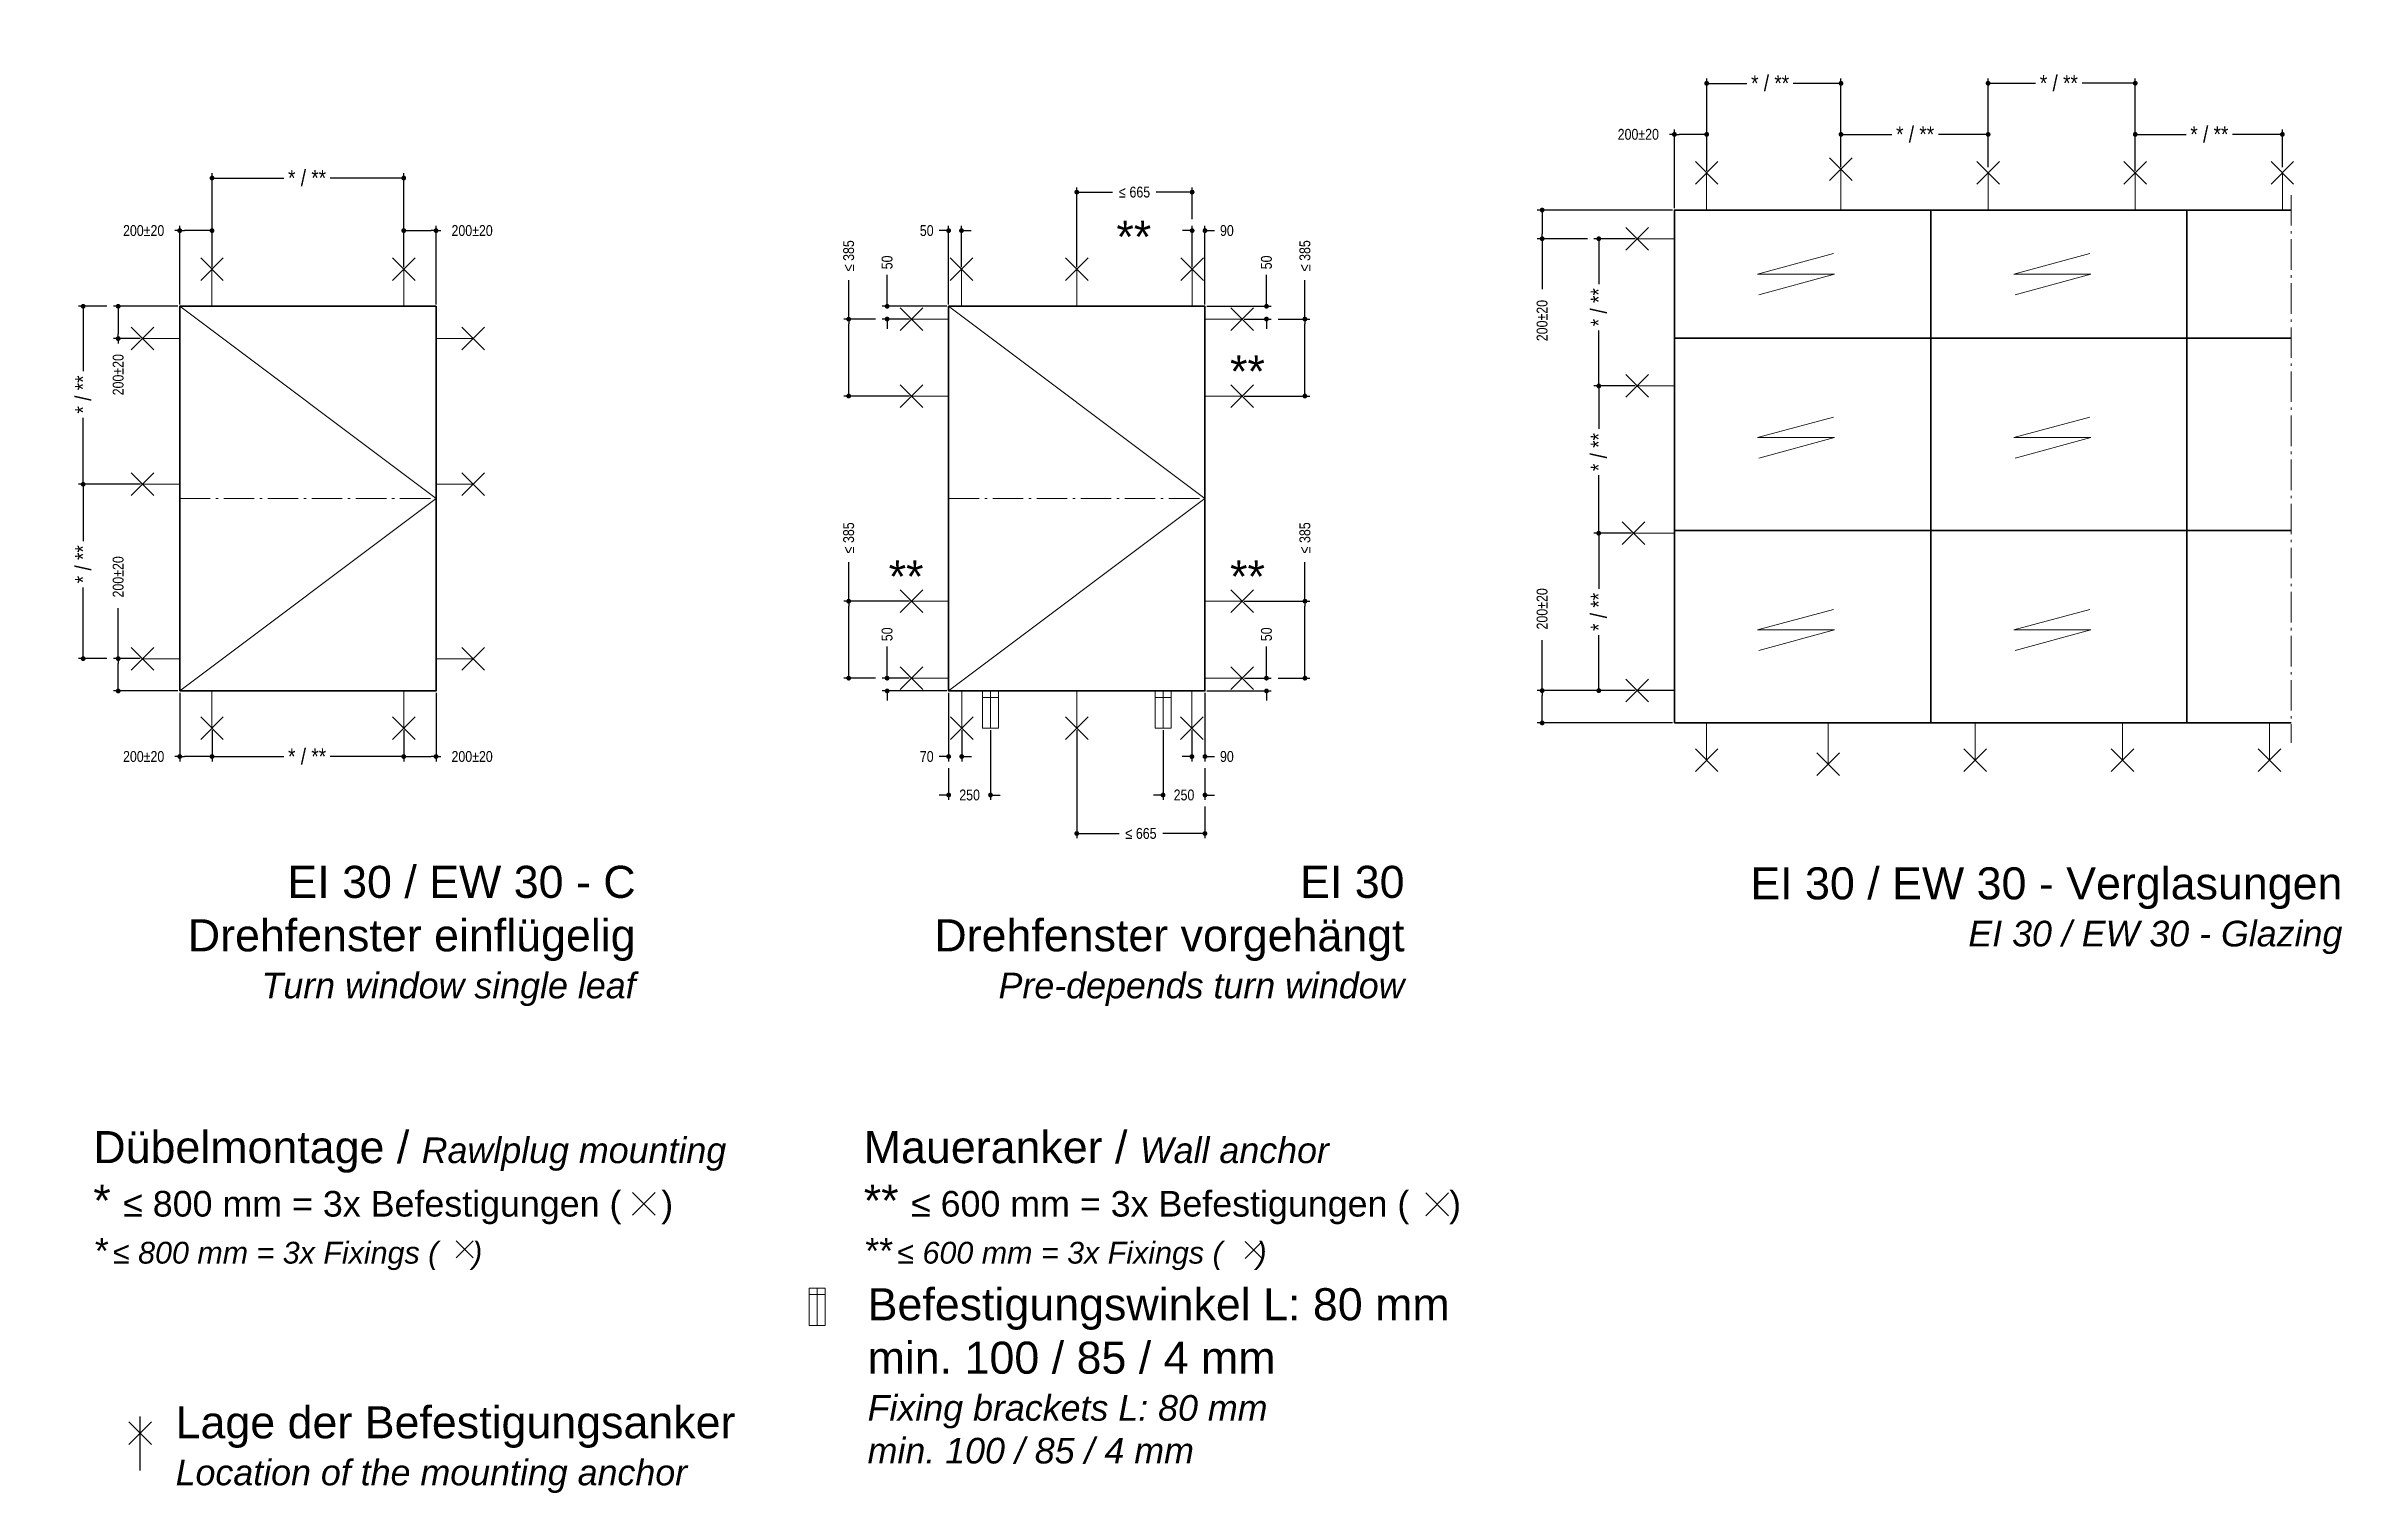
# Model space of a CAD drawing. Header units: millimetres. Extents: x -1598 to 10110, y -2803 to 662.
# Drawn here: x -1515.8 to -1157.5, y -974.9 to -749.2 of the extents above; entities that cross this region are included whole.
import ezdxf

# ---------------------------------------------------------------- set-up
doc = ezdxf.new("R2010")
doc.units = ezdxf.units.MM
doc.header["$PDMODE"] = 3
doc.header["$PDSIZE"] = -2
doc.linetypes.add('CENTER', pattern=[50.8, 31.75, -6.35, 6.35, -6.35])
doc.linetypes.add('gen7a', pattern=[6.875, 4.75, -0.875, 0.375, -0.875])
for name, color, linetype in [('01TXT', 7, 'Continuous'), ('CENT_18', 3, 'CENTER'), ('CONST25', 3, 'Continuous'), ('WBC-GER-ENG', 7, 'Continuous')]:
    doc.layers.add(name, color=color, linetype=linetype)
for name, color, linetype, lineweight in [('AM_5', 3, 'Continuous', 25), ('Cent3 light', 70, 'gen7a', 18), ('Cont1', 7, 'Continuous', 35), ('CONT2', 2, 'Continuous', 0), ('Cont3', 70, 'Continuous', 18)]:
    doc.layers.add(name, color=color, linetype=linetype, lineweight=lineweight)
doc.styles.add('BEMSTIL', font='8SIMPLEX.SHX', dxfattribs={"width": 0.85})
doc.styles.add('SWISSB', font='swissb.ttf')
doc.styles.add('SWISSL', font='swissl.ttf')
doc.dimstyles.new('Dok-1zu2-PUNKT', dxfattribs={"dimscale": 0.5, "dimtxt": 3.4, "dimasz": 1.5, "dimexe": 1.5, "dimexo": 0.6, "dimgap": 1.5, "dimtad": 0, "dimlfac": 2, "dimdsep": 46, "dimtxsty": 'BEMSTIL', "dimblk": 'PUNKT', "dimblk1": 'PUNKT', "dimblk2": 'PUNKT', "dimcen": 0, "dimclrd": 3, "dimclre": 3, "dimclrt": 3, "dimadec": 0, "dimazin": 0, "dimtfac": 0.7, "dimtofl": 0, "dimtmove": 0, "dimatfit": 3, "dimfxl": 1, "dimtolj": 1, "dimarcsym": 0})

msp = doc.modelspace()

# ---------------------------------------------------------------- texts
at = {"layer": 'AM_5', "char_height": 3.4, "width": 6.65991843, "style": 'SWISSL'}
for insert, attachment_point in [((-1343.310801, -776.484567), 3), ((-1325.576673, -797.466504), 3), ((-1384.289654, -829.466504), 1), ((-1325.576673, -829.466504), 3)]:
    msp.add_mtext('{\\H1.4706x;\\C1;**}', dxfattribs=dict(at, insert=insert, attachment_point=attachment_point))
at = {"layer": 'WBC-GER-ENG'}
for s, insert, char_height, width, attachment_point, style in [('{\\fSwis721 BT|b0|i0|c0|p34;\\C40;EI 30 / EW 30 - C^JDrehfenster einflügelig^J\\fSwis721 BT|b0|i1|c0|p34;\\H0.8x;Turn window single leaf}', (-1423.783238, -898.967725), 5, 79.77181216, 9, 'SWISSB'), ('{\\fSwis721 BT|b0|i0|c0|p34;\\C40;EI 30 \\PDrehfenster vorgehängt\\P\\fSwis721 BT|b0|i1|c0|p34;\\H0.8x;Pre-depends turn window }', (-1303.783238, -898.967725), 5, 79.77181216, 9, 'SWISSB'), ('{\\fSwis721 BT|b0|i0|c0|p34;\\C40;EI 30 / EW 30 - Verglasungen^J\\fSwis721 BT|b0|i1|c0|p34;\\H0.8x;EI 30 / EW 30 - Glazing}', (-1157.421818, -890.866043), 5, 113.06102907, 9, 'SWISSB'), ('{\\H1.4706x;\\C1;Dübelmontage / \\fSwis721 Lt BT|b0|i1|c0|p34;\\H0.79999x;Rawlplug mounting^J\\fSwis721 Lt BT|b0|i0|c0|p34;\\H1.25x;* \\H0.8x;≤ 800 mm = 3x Befestigungen (    )\\P\\fSwis721 Lt BT|b0|i1|c0|p34;\\H0.99998x;*\\fMS Shell Dlg|b0|i0|c0|p0;\\H0.60208x;\\C256; \\fSwis721 Lt BT|b0|i0|c0|p34;\\H1.4118x;\\C1;≤ \\fSwis721 Lt BT|b0|i1|c0|p34;800 mm = 3x Fixings (    )}', (-1508.41353, -918.463267), 3.4, 98.03419142, 1, 'SWISSL'), ('{\\H1.4706x;\\C1;Maueranker / \\fSwis721 Lt BT|b0|i1|c0|p34;\\H0.79999x;Wall anchor\\fSwis721 Lt BT|b0|i0|c0|p34;^J\\H1.25x;** \\H0.8x;≤ 600 mm = 3x Befestigungen (    )\\P\\fSwis721 Lt BT|b0|i1|c0|p34;\\H0.99998x;**\\fMS Shell Dlg|b0|i0|c0|p0;\\H0.60208x;\\C256; \\fSwis721 Lt BT|b0|i0|c0|p34;\\H1.4118x;\\C1;≤ \\fSwis721 Lt BT|b0|i1|c0|p34;600 mm = 3x Fixings (    )}', (-1388.175943, -918.463267), 3.4, 98.03419142, 1, 'SWISSL'), ('{\\C1;Befestigungswinkel L: 80 mm\\Pmin. 100 / 85 / 4 mm\\H1.1765x;\\P\\fSwis721 Lt BT|b0|i1|c0|p34;\\H0.67998x;Fixing brackets L: 80 mm\\Pmin. 100 / 85 / 4 mm}', (-1387.576911, -942.970444), 5, 99.11392945, 1, 'SWISSL'), ('{\\C1;Lage der Befestigungsanker\\H1.1765x;\\P\\fSwis721 Lt BT|b0|i1|c0|p34;\\H0.67998x;Location of the mounting anchor}', (-1495.571091, -961.377721), 5, 99.11392945, 1, 'SWISSL')]:
    msp.add_mtext(s, dxfattribs=dict(at, insert=insert, char_height=char_height, width=width, attachment_point=attachment_point, style=style))

# ---------------------------------------------------------------- blocks, each defined once
blk = doc.blocks.new('PUNKT')
at = {"color": 0, "linetype": 'Continuous'}
blk.add_line((-0.5, 0), (-1, 0), dxfattribs=at)
at = {"color": 0, "linetype": 'Continuous', "const_width": 0.5}
blk.add_lwpolyline([(-0.25, 0, 1), (0.25, 0, 1)], format="xyb", close=True, dxfattribs=at)
blk = doc.blocks.new('*D125')
at = {"layer": 'AM_5', "color": 3, "lineweight": -2, "transparency": 16777216}
for p, q in [((-1459.97, -783.72), (-1459.97, -777.27)), ((-1454.93, -789.52), (-1454.93, -777.27)), ((-1459.22, -778.02), (-1455.68, -778.02)), ((-1454.93, -778.02), (-1454.18, -778.02))]:
    blk.add_line(p, q, dxfattribs=at)
at = {"layer": 'Defpoints', "color": 0, "transparency": 16777216}
for p in [(-1454.93, -778.02), (-1459.97, -784.02), (-1454.93, -789.82)]:
    blk.add_point(p, dxfattribs=at)
at = {"layer": 'AM_5', "color": 3, "lineweight": -2, "transparency": 16777216, "xscale": 0.75, "yscale": 0.75, "zscale": 0.75, "rotation": 180}
blk.add_blockref('PUNKT', (-1459.97, -778.02), dxfattribs=at)
at = {"layer": 'AM_5', "color": 3, "lineweight": -2, "transparency": 16777216, "xscale": 0.75, "yscale": 0.75, "zscale": 0.75}
blk.add_blockref('PUNKT', (-1454.93, -778.02), dxfattribs=at)
at = {"layer": 'AM_5', "color": 3, "transparency": 16777216, "insert": (-1449.3, -778.02), "char_height": 1.7, "attachment_point": 5, "style": 'BEMSTIL'}
blk.add_mtext('\\A1;200±20', dxfattribs=at)
blk = doc.blocks.new('*D126')
at = {"layer": 'AM_5', "color": 3, "lineweight": -2, "transparency": 16777216}
for p, q in [((-1489.89, -783.12), (-1489.89, -769.07)), ((-1489.14, -769.82), (-1478.67, -769.82)), ((-1460.72, -769.82), (-1471.43, -769.82)), ((-1459.97, -783.72), (-1459.97, -769.07))]:
    blk.add_line(p, q, dxfattribs=at)
at = {"layer": 'Defpoints', "color": 0, "transparency": 16777216}
for p in [(-1459.97, -769.82), (-1489.89, -783.42), (-1459.97, -784.02)]:
    blk.add_point(p, dxfattribs=at)
at = {"layer": 'AM_5', "color": 3, "lineweight": -2, "transparency": 16777216, "xscale": 0.75, "yscale": 0.75, "zscale": 0.75, "rotation": 180}
blk.add_blockref('PUNKT', (-1489.89, -769.82), dxfattribs=at)
at = {"layer": 'AM_5', "color": 3, "lineweight": -2, "transparency": 16777216, "xscale": 0.75, "yscale": 0.75, "zscale": 0.75}
blk.add_blockref('PUNKT', (-1459.97, -769.82), dxfattribs=at)
at = {"layer": 'AM_5', "color": 3, "transparency": 16777216, "insert": (-1475.05, -769.82), "char_height": 2.5, "attachment_point": 5, "style": 'BEMSTIL'}
blk.add_mtext('\\A1;{\\fArial|b0|i0|c0|p34;* / **}', dxfattribs=at)
blk = doc.blocks.new('*D127')
at = {"layer": 'AM_5', "color": 3, "lineweight": -2, "transparency": 16777216}
for p, q in [((-1494.93, -789.52), (-1494.93, -777.27)), ((-1489.89, -783.72), (-1489.89, -777.27)), ((-1494.93, -778.02), (-1495.68, -778.02)), ((-1490.64, -778.02), (-1494.18, -778.02))]:
    blk.add_line(p, q, dxfattribs=at)
at = {"layer": 'Defpoints', "color": 0, "transparency": 16777216}
for p in [(-1494.93, -778.02), (-1489.89, -784.02), (-1494.93, -789.82)]:
    blk.add_point(p, dxfattribs=at)
at = {"layer": 'AM_5', "color": 3, "lineweight": -2, "transparency": 16777216, "xscale": 0.75, "yscale": 0.75, "zscale": 0.75, "rotation": 180}
blk.add_blockref('PUNKT', (-1494.93, -778.02), dxfattribs=at)
at = {"layer": 'AM_5', "color": 3, "lineweight": -2, "transparency": 16777216, "xscale": 0.75, "yscale": 0.75, "zscale": 0.75}
blk.add_blockref('PUNKT', (-1489.89, -778.02), dxfattribs=at)
at = {"layer": 'AM_5', "color": 3, "transparency": 16777216, "insert": (-1500.56, -778.02), "char_height": 1.7, "attachment_point": 5, "style": 'BEMSTIL'}
blk.add_mtext('\\A1;200±20', dxfattribs=at)
blk = doc.blocks.new('*D128')
at = {"layer": 'AM_5', "color": 3, "lineweight": -2, "transparency": 16777216}
for p, q in [((-1495.23, -789.82), (-1505.28, -789.82)), ((-1504.53, -790.57), (-1504.53, -794.11)), ((-1501.08, -794.86), (-1505.28, -794.86)), ((-1504.53, -794.86), (-1504.53, -795.61))]:
    blk.add_line(p, q, dxfattribs=at)
at = {"layer": 'Defpoints', "color": 0, "transparency": 16777216}
for p in [(-1494.93, -789.82), (-1504.53, -794.86), (-1500.78, -794.86)]:
    blk.add_point(p, dxfattribs=at)
at = {"layer": 'AM_5', "color": 3, "lineweight": -2, "transparency": 16777216, "xscale": 0.75, "yscale": 0.75, "zscale": 0.75}
for p, rotation in [((-1504.53, -789.82), 90), ((-1504.53, -794.86), 270)]:
    blk.add_blockref('PUNKT', p, dxfattribs=dict(at, rotation=rotation))
at = {"layer": 'AM_5', "color": 3, "transparency": 16777216, "insert": (-1504.53, -800.49), "char_height": 1.7, "attachment_point": 5, "rotation": 90, "style": 'BEMSTIL'}
blk.add_mtext('\\A1;200±20', dxfattribs=at)
blk = doc.blocks.new('*D129')
at = {"layer": 'AM_5', "color": 3, "lineweight": -2, "transparency": 16777216}
for p, q in [((-1261.67, -763.01), (-1262.42, -763.01)), ((-1261.67, -774.51), (-1261.67, -762.26)), ((-1257.38, -763.01), (-1260.92, -763.01)), ((-1256.63, -768.71), (-1256.63, -762.26))]:
    blk.add_line(p, q, dxfattribs=at)
at = {"layer": 'Defpoints', "color": 0, "transparency": 16777216}
for p in [(-1261.67, -763.01), (-1256.63, -769.01), (-1261.67, -774.81)]:
    blk.add_point(p, dxfattribs=at)
at = {"layer": 'AM_5', "color": 3, "lineweight": -2, "transparency": 16777216, "xscale": 0.75, "yscale": 0.75, "zscale": 0.75, "rotation": 180}
blk.add_blockref('PUNKT', (-1261.67, -763.01), dxfattribs=at)
at = {"layer": 'AM_5', "color": 3, "lineweight": -2, "transparency": 16777216, "xscale": 0.75, "yscale": 0.75, "zscale": 0.75}
blk.add_blockref('PUNKT', (-1256.63, -763.01), dxfattribs=at)
at = {"layer": 'AM_5', "color": 3, "transparency": 16777216, "insert": (-1267.3, -763.01), "char_height": 1.7, "attachment_point": 5, "style": 'BEMSTIL'}
blk.add_mtext('\\A1;200±20', dxfattribs=at)
blk = doc.blocks.new('*D130')
at = {"layer": 'AM_5', "color": 3, "lineweight": -2, "transparency": 16777216}
for p, q in [((-1261.97, -774.81), (-1283.06, -774.81)), ((-1282.31, -775.56), (-1282.31, -778.54)), ((-1275.22, -779.29), (-1283.06, -779.29)), ((-1282.31, -779.29), (-1282.31, -787.17))]:
    blk.add_line(p, q, dxfattribs=at)
at = {"layer": 'Defpoints', "color": 0, "transparency": 16777216}
for p in [(-1282.31, -774.81), (-1261.67, -774.81), (-1274.92, -779.29)]:
    blk.add_point(p, dxfattribs=at)
at = {"layer": 'AM_5', "color": 3, "lineweight": -2, "transparency": 16777216, "xscale": 0.75, "yscale": 0.75, "zscale": 0.75}
for p, rotation in [((-1282.31, -774.81), 90), ((-1282.31, -779.29), 270)]:
    blk.add_blockref('PUNKT', p, dxfattribs=dict(at, rotation=rotation))
at = {"layer": 'AM_5', "color": 3, "transparency": 16777216, "insert": (-1282.31, -792.05), "char_height": 1.7, "attachment_point": 5, "rotation": 90, "style": 'BEMSTIL'}
blk.add_mtext('\\A1;200±20', dxfattribs=at)
blk = doc.blocks.new('*D131')
at = {"layer": 'AM_5', "color": 3, "lineweight": -2, "transparency": 16777216}
for p, q in [((-1282.31, -849.77), (-1282.31, -841.89)), ((-1267.77, -849.77), (-1283.06, -849.77)), ((-1282.31, -854.06), (-1282.31, -850.52)), ((-1261.97, -854.81), (-1283.06, -854.81))]:
    blk.add_line(p, q, dxfattribs=at)
at = {"layer": 'Defpoints', "color": 0, "transparency": 16777216}
for p in [(-1267.47, -849.77), (-1282.31, -854.81), (-1261.67, -854.81)]:
    blk.add_point(p, dxfattribs=at)
at = {"layer": 'AM_5', "color": 3, "lineweight": -2, "transparency": 16777216, "xscale": 0.75, "yscale": 0.75, "zscale": 0.75}
for p, rotation in [((-1282.31, -849.77), 90), ((-1282.31, -854.81), 270)]:
    blk.add_blockref('PUNKT', p, dxfattribs=dict(at, rotation=rotation))
at = {"layer": 'AM_5', "color": 3, "transparency": 16777216, "insert": (-1282.31, -837.01), "char_height": 1.7, "attachment_point": 5, "rotation": 90, "style": 'BEMSTIL'}
blk.add_mtext('\\A1;200±20', dxfattribs=at)
blk = doc.blocks.new('MZ')
blk.add_lwpolyline([(6.456, -6.199), (3.499, -7), (6.501, -7), (3.544, -7.801)])
blk = doc.blocks.new('Z')
blk.add_blockref('MZ', (-10, 0))
blk = doc.blocks.new('001')
blk.add_blockref('Z', (9.75, 4.5))
blk = doc.blocks.new('*D111')
at = {"layer": 'AM_5', "color": 3, "lineweight": -2, "transparency": 16777216}
for p, q in [((-1504.53, -844.78), (-1504.53, -836.9)), ((-1501.08, -844.78), (-1505.28, -844.78)), ((-1504.53, -849.07), (-1504.53, -845.53)), ((-1495.23, -849.82), (-1505.28, -849.82))]:
    blk.add_line(p, q, dxfattribs=at)
at = {"layer": 'Defpoints', "color": 0, "transparency": 16777216}
for p in [(-1500.78, -844.78), (-1504.53, -849.82), (-1494.93, -849.82)]:
    blk.add_point(p, dxfattribs=at)
at = {"layer": 'AM_5', "color": 3, "lineweight": -2, "transparency": 16777216, "xscale": 0.75, "yscale": 0.75, "zscale": 0.75}
for p, rotation in [((-1504.53, -844.78), 90), ((-1504.53, -849.82), 270)]:
    blk.add_blockref('PUNKT', p, dxfattribs=dict(at, rotation=rotation))
at = {"layer": 'AM_5', "color": 3, "transparency": 16777216, "insert": (-1504.53, -832.02), "char_height": 1.7, "attachment_point": 5, "rotation": 90, "style": 'BEMSTIL'}
blk.add_mtext('\\A1;200±20', dxfattribs=at)
blk = doc.blocks.new('*D112')
at = {"layer": 'AM_5', "color": 3, "lineweight": -2, "transparency": 16777216}
for p, q in [((-1454.93, -850.12), (-1454.93, -860.8)), ((-1459.97, -855.92), (-1459.97, -860.8)), ((-1459.22, -860.05), (-1455.68, -860.05)), ((-1454.93, -860.05), (-1454.18, -860.05))]:
    blk.add_line(p, q, dxfattribs=at)
at = {"layer": 'Defpoints', "color": 0, "transparency": 16777216}
for p in [(-1454.93, -849.82), (-1459.97, -855.62), (-1454.93, -860.05)]:
    blk.add_point(p, dxfattribs=at)
at = {"layer": 'AM_5', "color": 3, "lineweight": -2, "transparency": 16777216, "xscale": 0.75, "yscale": 0.75, "zscale": 0.75, "rotation": 180}
blk.add_blockref('PUNKT', (-1459.97, -860.05), dxfattribs=at)
at = {"layer": 'AM_5', "color": 3, "lineweight": -2, "transparency": 16777216, "xscale": 0.75, "yscale": 0.75, "zscale": 0.75}
blk.add_blockref('PUNKT', (-1454.93, -860.05), dxfattribs=at)
at = {"layer": 'AM_5', "color": 3, "transparency": 16777216, "insert": (-1449.3, -860.05), "char_height": 1.7, "attachment_point": 5, "style": 'BEMSTIL'}
blk.add_mtext('\\A1;200±20', dxfattribs=at)
blk = doc.blocks.new('*D113')
at = {"layer": 'AM_5', "color": 3, "lineweight": -2, "transparency": 16777216}
for p, q in [((-1494.93, -850.12), (-1494.93, -860.8)), ((-1489.89, -855.92), (-1489.89, -860.8)), ((-1494.93, -860.05), (-1495.68, -860.05)), ((-1490.64, -860.05), (-1494.18, -860.05))]:
    blk.add_line(p, q, dxfattribs=at)
at = {"layer": 'Defpoints', "color": 0, "transparency": 16777216}
for p in [(-1494.93, -849.82), (-1489.89, -855.62), (-1494.93, -860.05)]:
    blk.add_point(p, dxfattribs=at)
at = {"layer": 'AM_5', "color": 3, "lineweight": -2, "transparency": 16777216, "xscale": 0.75, "yscale": 0.75, "zscale": 0.75, "rotation": 180}
blk.add_blockref('PUNKT', (-1494.93, -860.05), dxfattribs=at)
at = {"layer": 'AM_5', "color": 3, "lineweight": -2, "transparency": 16777216, "xscale": 0.75, "yscale": 0.75, "zscale": 0.75}
blk.add_blockref('PUNKT', (-1489.89, -860.05), dxfattribs=at)
at = {"layer": 'AM_5', "color": 3, "transparency": 16777216, "insert": (-1500.56, -860.05), "char_height": 1.7, "attachment_point": 5, "style": 'BEMSTIL'}
blk.add_mtext('\\A1;200±20', dxfattribs=at)
blk = doc.blocks.new('*D114')
at = {"layer": 'AM_5', "color": 3, "lineweight": -2, "transparency": 16777216}
for p, q in [((-1489.89, -856.52), (-1489.89, -860.8)), ((-1459.97, -856.52), (-1459.97, -860.8)), ((-1489.14, -860.05), (-1478.67, -860.05)), ((-1460.72, -860.05), (-1471.43, -860.05))]:
    blk.add_line(p, q, dxfattribs=at)
at = {"layer": 'Defpoints', "color": 0, "transparency": 16777216}
for p in [(-1489.89, -856.22), (-1459.97, -856.22), (-1459.97, -860.05)]:
    blk.add_point(p, dxfattribs=at)
at = {"layer": 'AM_5', "color": 3, "lineweight": -2, "transparency": 16777216, "xscale": 0.75, "yscale": 0.75, "zscale": 0.75, "rotation": 180}
blk.add_blockref('PUNKT', (-1489.89, -860.05), dxfattribs=at)
at = {"layer": 'AM_5', "color": 3, "lineweight": -2, "transparency": 16777216, "xscale": 0.75, "yscale": 0.75, "zscale": 0.75}
blk.add_blockref('PUNKT', (-1459.97, -860.05), dxfattribs=at)
at = {"layer": 'AM_5', "color": 3, "transparency": 16777216, "insert": (-1475.05, -860.05), "char_height": 2.5, "attachment_point": 5, "style": 'BEMSTIL'}
blk.add_mtext('\\A1;{\\fArial|b0|i0|c0|p34;* / **}', dxfattribs=at)
blk = doc.blocks.new('*D115')
at = {"layer": 'AM_5', "color": 3, "lineweight": -2, "transparency": 16777216}
for p, q in [((-1501.03, -817.58), (-1510.75, -817.58)), ((-1510, -818.33), (-1510, -826.43)), ((-1510, -844.03), (-1510, -833.67)), ((-1506.33, -844.78), (-1510.75, -844.78))]:
    blk.add_line(p, q, dxfattribs=at)
at = {"layer": 'Defpoints', "color": 0, "transparency": 16777216}
for p in [(-1510, -817.58), (-1500.73, -817.58), (-1506.03, -844.78)]:
    blk.add_point(p, dxfattribs=at)
at = {"layer": 'AM_5', "color": 3, "lineweight": -2, "transparency": 16777216, "xscale": 0.75, "yscale": 0.75, "zscale": 0.75}
for p, rotation in [((-1510, -817.58), 90), ((-1510, -844.78), 270)]:
    blk.add_blockref('PUNKT', p, dxfattribs=dict(at, rotation=rotation))
at = {"layer": 'AM_5', "color": 3, "transparency": 16777216, "insert": (-1510, -830.05), "char_height": 2.5, "attachment_point": 5, "rotation": 90, "style": 'BEMSTIL'}
blk.add_mtext('\\A1;{\\fArial|b0|i0|c0|p34;* / **}', dxfattribs=at)
blk = doc.blocks.new('*D116')
at = {"layer": 'AM_5', "color": 3, "lineweight": -2, "transparency": 16777216}
for p, q in [((-1506.33, -789.82), (-1510.75, -789.82)), ((-1510, -790.57), (-1510, -799.96)), ((-1510, -816.83), (-1510, -807.2)), ((-1501.63, -817.58), (-1510.75, -817.58))]:
    blk.add_line(p, q, dxfattribs=at)
at = {"layer": 'Defpoints', "color": 0, "transparency": 16777216}
for p in [(-1510, -789.82), (-1506.03, -789.82), (-1501.33, -817.58)]:
    blk.add_point(p, dxfattribs=at)
at = {"layer": 'AM_5', "color": 3, "lineweight": -2, "transparency": 16777216, "xscale": 0.75, "yscale": 0.75, "zscale": 0.75}
for p, rotation in [((-1510, -789.82), 90), ((-1510, -817.58), 270)]:
    blk.add_blockref('PUNKT', p, dxfattribs=dict(at, rotation=rotation))
at = {"layer": 'AM_5', "color": 3, "transparency": 16777216, "insert": (-1510, -803.58), "char_height": 2.5, "attachment_point": 5, "rotation": 90, "style": 'BEMSTIL'}
blk.add_mtext('\\A1;{\\fArial|b0|i0|c0|p34;* / **}', dxfattribs=at)
blk = doc.blocks.new('*D117')
at = {"layer": 'AM_5', "color": 3, "lineweight": -2, "transparency": 16777216}
for p, q in [((-1268.97, -825.21), (-1274.22, -825.21)), ((-1273.47, -825.96), (-1273.47, -833.87)), ((-1273.47, -849.02), (-1273.47, -841.11)), ((-1268.37, -849.77), (-1274.22, -849.77))]:
    blk.add_line(p, q, dxfattribs=at)
at = {"layer": 'Defpoints', "color": 0, "transparency": 16777216}
for p in [(-1273.47, -825.21), (-1268.67, -825.21), (-1268.07, -849.77)]:
    blk.add_point(p, dxfattribs=at)
at = {"layer": 'AM_5', "color": 3, "lineweight": -2, "transparency": 16777216, "xscale": 0.75, "yscale": 0.75, "zscale": 0.75}
for p, rotation in [((-1273.47, -825.21), 90), ((-1273.47, -849.77), 270)]:
    blk.add_blockref('PUNKT', p, dxfattribs=dict(at, rotation=rotation))
at = {"layer": 'AM_5', "color": 3, "transparency": 16777216, "insert": (-1273.47, -837.49), "char_height": 2.5, "attachment_point": 5, "rotation": 90, "style": 'BEMSTIL'}
blk.add_mtext('\\A1;{\\fArial|b0|i0|c0|p34;* / **}', dxfattribs=at)
blk = doc.blocks.new('*D118')
at = {"layer": 'AM_5', "color": 3, "lineweight": -2, "transparency": 16777216}
for p, q in [((-1267.77, -802.25), (-1274.22, -802.25)), ((-1273.47, -803), (-1273.47, -808.94)), ((-1273.47, -824.46), (-1273.47, -816.18)), ((-1268.37, -825.21), (-1274.22, -825.21))]:
    blk.add_line(p, q, dxfattribs=at)
at = {"layer": 'Defpoints', "color": 0, "transparency": 16777216}
for p in [(-1273.47, -802.25), (-1267.47, -802.25), (-1268.07, -825.21)]:
    blk.add_point(p, dxfattribs=at)
at = {"layer": 'AM_5', "color": 3, "lineweight": -2, "transparency": 16777216, "xscale": 0.75, "yscale": 0.75, "zscale": 0.75}
for p, rotation in [((-1273.47, -802.25), 90), ((-1273.47, -825.21), 270)]:
    blk.add_blockref('PUNKT', p, dxfattribs=dict(at, rotation=rotation))
at = {"layer": 'AM_5', "color": 3, "transparency": 16777216, "insert": (-1273.47, -812.56), "char_height": 2.5, "attachment_point": 5, "rotation": 90, "style": 'BEMSTIL'}
blk.add_mtext('\\A1;{\\fArial|b0|i0|c0|p34;* / **}', dxfattribs=at)
blk = doc.blocks.new('*D119')
at = {"layer": 'AM_5', "color": 3, "lineweight": -2, "transparency": 16777216}
for p, q in [((-1267.77, -779.29), (-1274.22, -779.29)), ((-1273.47, -780.04), (-1273.47, -786.35)), ((-1273.47, -801.5), (-1273.47, -793.59)), ((-1268.37, -802.25), (-1274.22, -802.25))]:
    blk.add_line(p, q, dxfattribs=at)
at = {"layer": 'Defpoints', "color": 0, "transparency": 16777216}
for p in [(-1273.47, -779.29), (-1267.47, -779.29), (-1268.07, -802.25)]:
    blk.add_point(p, dxfattribs=at)
at = {"layer": 'AM_5', "color": 3, "lineweight": -2, "transparency": 16777216, "xscale": 0.75, "yscale": 0.75, "zscale": 0.75}
for p, rotation in [((-1273.47, -779.29), 90), ((-1273.47, -802.25), 270)]:
    blk.add_blockref('PUNKT', p, dxfattribs=dict(at, rotation=rotation))
at = {"layer": 'AM_5', "color": 3, "transparency": 16777216, "insert": (-1273.47, -789.97), "char_height": 2.5, "attachment_point": 5, "rotation": 90, "style": 'BEMSTIL'}
blk.add_mtext('\\A1;{\\fArial|b0|i0|c0|p34;* / **}', dxfattribs=at)
blk = doc.blocks.new('*D120')
at = {"layer": 'AM_5', "color": 3, "lineweight": -2, "transparency": 16777216}
for p, q in [((-1256.63, -768.11), (-1256.63, -754.3)), ((-1255.88, -755.05), (-1250.35, -755.05)), ((-1236.42, -755.05), (-1243.11, -755.05)), ((-1235.67, -768.11), (-1235.67, -754.3))]:
    blk.add_line(p, q, dxfattribs=at)
at = {"layer": 'Defpoints', "color": 0, "transparency": 16777216}
for p in [(-1235.67, -755.05), (-1256.63, -768.41), (-1235.67, -768.41)]:
    blk.add_point(p, dxfattribs=at)
at = {"layer": 'AM_5', "color": 3, "lineweight": -2, "transparency": 16777216, "xscale": 0.75, "yscale": 0.75, "zscale": 0.75, "rotation": 180}
blk.add_blockref('PUNKT', (-1256.63, -755.05), dxfattribs=at)
at = {"layer": 'AM_5', "color": 3, "lineweight": -2, "transparency": 16777216, "xscale": 0.75, "yscale": 0.75, "zscale": 0.75}
blk.add_blockref('PUNKT', (-1235.67, -755.05), dxfattribs=at)
at = {"layer": 'AM_5', "color": 3, "transparency": 16777216, "insert": (-1246.73, -755.05), "char_height": 2.5, "attachment_point": 5, "style": 'BEMSTIL'}
blk.add_mtext('\\A1;{\\fArial|b0|i0|c0|p34;* / **}', dxfattribs=at)
blk = doc.blocks.new('*D121')
at = {"layer": 'AM_5', "color": 3, "lineweight": -2, "transparency": 16777216}
for p, q in [((-1212.71, -768.11), (-1212.71, -754.28)), ((-1211.96, -755.03), (-1205.29, -755.03)), ((-1190.5, -755.03), (-1198.04, -755.03)), ((-1189.75, -768.71), (-1189.75, -754.28))]:
    blk.add_line(p, q, dxfattribs=at)
at = {"layer": 'Defpoints', "color": 0, "transparency": 16777216}
for p in [(-1189.75, -755.03), (-1212.71, -768.41), (-1189.75, -769.01)]:
    blk.add_point(p, dxfattribs=at)
at = {"layer": 'AM_5', "color": 3, "lineweight": -2, "transparency": 16777216, "xscale": 0.75, "yscale": 0.75, "zscale": 0.75, "rotation": 180}
blk.add_blockref('PUNKT', (-1212.71, -755.03), dxfattribs=at)
at = {"layer": 'AM_5', "color": 3, "lineweight": -2, "transparency": 16777216, "xscale": 0.75, "yscale": 0.75, "zscale": 0.75}
blk.add_blockref('PUNKT', (-1189.75, -755.03), dxfattribs=at)
at = {"layer": 'AM_5', "color": 3, "transparency": 16777216, "insert": (-1201.67, -755.03), "char_height": 2.5, "attachment_point": 5, "style": 'BEMSTIL'}
blk.add_mtext('\\A1;{\\fArial|b0|i0|c0|p34;* / **}', dxfattribs=at)
blk = doc.blocks.new('*D122')
at = {"layer": 'AM_5', "color": 3, "lineweight": -2, "transparency": 16777216}
for p, q in [((-1235.67, -767.51), (-1235.67, -762.26)), ((-1234.92, -763.01), (-1227.72, -763.01)), ((-1213.46, -763.01), (-1220.47, -763.01)), ((-1212.71, -767.51), (-1212.71, -762.26))]:
    blk.add_line(p, q, dxfattribs=at)
at = {"layer": 'Defpoints', "color": 0, "transparency": 16777216}
for p in [(-1212.71, -763.01), (-1235.67, -767.81), (-1212.71, -767.81)]:
    blk.add_point(p, dxfattribs=at)
at = {"layer": 'AM_5', "color": 3, "lineweight": -2, "transparency": 16777216, "xscale": 0.75, "yscale": 0.75, "zscale": 0.75, "rotation": 180}
blk.add_blockref('PUNKT', (-1235.67, -763.01), dxfattribs=at)
at = {"layer": 'AM_5', "color": 3, "lineweight": -2, "transparency": 16777216, "xscale": 0.75, "yscale": 0.75, "zscale": 0.75}
blk.add_blockref('PUNKT', (-1212.71, -763.01), dxfattribs=at)
at = {"layer": 'AM_5', "color": 3, "transparency": 16777216, "insert": (-1224.1, -763.01), "char_height": 2.5, "attachment_point": 5, "style": 'BEMSTIL'}
blk.add_mtext('\\A1;{\\fArial|b0|i0|c0|p34;* / **}', dxfattribs=at)
blk = doc.blocks.new('*D123')
at = {"layer": 'AM_5', "color": 3, "lineweight": -2, "transparency": 16777216}
for p, q in [((-1189.75, -768.11), (-1189.75, -762.26)), ((-1189, -763.01), (-1181.8, -763.01)), ((-1167.54, -763.01), (-1174.55, -763.01)), ((-1166.79, -768.11), (-1166.79, -762.26))]:
    blk.add_line(p, q, dxfattribs=at)
at = {"layer": 'Defpoints', "color": 0, "transparency": 16777216}
for p in [(-1166.79, -763.01), (-1189.75, -768.41), (-1166.79, -768.41)]:
    blk.add_point(p, dxfattribs=at)
at = {"layer": 'AM_5', "color": 3, "lineweight": -2, "transparency": 16777216, "xscale": 0.75, "yscale": 0.75, "zscale": 0.75, "rotation": 180}
blk.add_blockref('PUNKT', (-1189.75, -763.01), dxfattribs=at)
at = {"layer": 'AM_5', "color": 3, "lineweight": -2, "transparency": 16777216, "xscale": 0.75, "yscale": 0.75, "zscale": 0.75}
blk.add_blockref('PUNKT', (-1166.79, -763.01), dxfattribs=at)
at = {"layer": 'AM_5', "color": 3, "transparency": 16777216, "insert": (-1178.18, -763.01), "char_height": 2.5, "attachment_point": 5, "style": 'BEMSTIL'}
blk.add_mtext('\\A1;{\\fArial|b0|i0|c0|p34;* / **}', dxfattribs=at)
blk = doc.blocks.new('*D124')
at = {"layer": 'AM_5', "color": 3, "lineweight": -2, "transparency": 16777216}
for p, q in [((-1336.93, -783.72), (-1336.93, -777.27)), ((-1334.93, -789.52), (-1334.93, -777.27)), ((-1337.68, -778.02), (-1338.43, -778.02)), ((-1334.18, -778.02), (-1333.43, -778.02))]:
    blk.add_line(p, q, dxfattribs=at)
at = {"layer": 'Defpoints', "color": 0, "transparency": 16777216}
for p in [(-1334.93, -778.02), (-1336.93, -784.02), (-1334.93, -789.82)]:
    blk.add_point(p, dxfattribs=at)
at = {"layer": 'AM_5', "color": 3, "lineweight": -2, "transparency": 16777216, "xscale": 0.75, "yscale": 0.75, "zscale": 0.75}
blk.add_blockref('PUNKT', (-1336.93, -778.02), dxfattribs=at)
at = {"layer": 'AM_5', "color": 3, "lineweight": -2, "transparency": 16777216, "xscale": 0.75, "yscale": 0.75, "zscale": 0.75, "rotation": 180}
blk.add_blockref('PUNKT', (-1334.93, -778.02), dxfattribs=at)
at = {"layer": 'AM_5', "color": 3, "transparency": 16777216, "insert": (-1331.51, -778.02), "char_height": 1.7, "attachment_point": 5, "style": 'BEMSTIL'}
blk.add_mtext('\\A1;90', dxfattribs=at)
blk = doc.blocks.new('*D96')
at = {"layer": 'AM_5', "color": 3, "lineweight": -2, "transparency": 16777216}
for p, q in [((-1374.93, -789.52), (-1374.93, -777.27)), ((-1372.93, -783.72), (-1372.93, -777.27)), ((-1375.68, -778.02), (-1376.43, -778.02)), ((-1372.18, -778.02), (-1371.43, -778.02))]:
    blk.add_line(p, q, dxfattribs=at)
at = {"layer": 'Defpoints', "color": 0, "transparency": 16777216}
for p in [(-1374.93, -778.02), (-1372.93, -784.02), (-1374.93, -789.82)]:
    blk.add_point(p, dxfattribs=at)
at = {"layer": 'AM_5', "color": 3, "lineweight": -2, "transparency": 16777216, "xscale": 0.75, "yscale": 0.75, "zscale": 0.75}
blk.add_blockref('PUNKT', (-1374.93, -778.02), dxfattribs=at)
at = {"layer": 'AM_5', "color": 3, "lineweight": -2, "transparency": 16777216, "xscale": 0.75, "yscale": 0.75, "zscale": 0.75, "rotation": 180}
blk.add_blockref('PUNKT', (-1372.93, -778.02), dxfattribs=at)
at = {"layer": 'AM_5', "color": 3, "transparency": 16777216, "insert": (-1378.35, -778.02), "char_height": 1.7, "attachment_point": 5, "style": 'BEMSTIL'}
blk.add_mtext('\\A1;50', dxfattribs=at)
blk = doc.blocks.new('*D97')
at = {"layer": 'AM_5', "color": 3, "lineweight": -2, "transparency": 16777216}
for p, q in [((-1384.53, -789.07), (-1384.53, -784.9)), ((-1375.23, -789.82), (-1385.28, -789.82)), ((-1381.03, -791.82), (-1385.28, -791.82)), ((-1384.53, -792.57), (-1384.53, -793.32))]:
    blk.add_line(p, q, dxfattribs=at)
at = {"layer": 'Defpoints', "color": 0, "transparency": 16777216}
for p in [(-1384.53, -791.82), (-1380.73, -791.82), (-1374.93, -789.82)]:
    blk.add_point(p, dxfattribs=at)
at = {"layer": 'AM_5', "color": 3, "lineweight": -2, "transparency": 16777216, "xscale": 0.75, "yscale": 0.75, "zscale": 0.75}
for p, rotation in [((-1384.53, -789.82), 270), ((-1384.53, -791.82), 90)]:
    blk.add_blockref('PUNKT', p, dxfattribs=dict(at, rotation=rotation))
at = {"layer": 'AM_5', "color": 3, "transparency": 16777216, "insert": (-1384.53, -782.98), "char_height": 1.7, "attachment_point": 5, "rotation": 90, "style": 'BEMSTIL'}
blk.add_mtext('\\A1;50', dxfattribs=at)
blk = doc.blocks.new('*D98')
at = {"layer": 'AM_5', "color": 3, "lineweight": -2, "transparency": 16777216}
for p, q in [((-1384.53, -847.07), (-1384.53, -842.9)), ((-1381.08, -847.82), (-1385.28, -847.82)), ((-1375.23, -849.82), (-1385.28, -849.82)), ((-1384.53, -850.57), (-1384.53, -851.32))]:
    blk.add_line(p, q, dxfattribs=at)
at = {"layer": 'Defpoints', "color": 0, "transparency": 16777216}
for p in [(-1380.78, -847.82), (-1384.53, -849.82), (-1374.93, -849.82)]:
    blk.add_point(p, dxfattribs=at)
at = {"layer": 'AM_5', "color": 3, "lineweight": -2, "transparency": 16777216, "xscale": 0.75, "yscale": 0.75, "zscale": 0.75}
for p, rotation in [((-1384.53, -847.82), 270), ((-1384.53, -849.82), 90)]:
    blk.add_blockref('PUNKT', p, dxfattribs=dict(at, rotation=rotation))
at = {"layer": 'AM_5', "color": 3, "transparency": 16777216, "insert": (-1384.53, -840.98), "char_height": 1.7, "attachment_point": 5, "rotation": 90, "style": 'BEMSTIL'}
blk.add_mtext('\\A1;50', dxfattribs=at)
blk = doc.blocks.new('*D99')
at = {"layer": 'AM_5', "color": 3, "lineweight": -2, "transparency": 16777216}
for p, q in [((-1334.93, -850.12), (-1334.93, -860.8)), ((-1336.97, -855.92), (-1336.97, -860.8)), ((-1337.72, -860.05), (-1338.47, -860.05)), ((-1334.18, -860.05), (-1333.43, -860.05))]:
    blk.add_line(p, q, dxfattribs=at)
at = {"layer": 'Defpoints', "color": 0, "transparency": 16777216}
for p in [(-1334.93, -849.82), (-1336.97, -855.62), (-1334.93, -860.05)]:
    blk.add_point(p, dxfattribs=at)
at = {"layer": 'AM_5', "color": 3, "lineweight": -2, "transparency": 16777216, "xscale": 0.75, "yscale": 0.75, "zscale": 0.75}
blk.add_blockref('PUNKT', (-1336.97, -860.05), dxfattribs=at)
at = {"layer": 'AM_5', "color": 3, "lineweight": -2, "transparency": 16777216, "xscale": 0.75, "yscale": 0.75, "zscale": 0.75, "rotation": 180}
blk.add_blockref('PUNKT', (-1334.93, -860.05), dxfattribs=at)
at = {"layer": 'AM_5', "color": 3, "transparency": 16777216, "insert": (-1331.51, -860.05), "char_height": 1.7, "attachment_point": 5, "style": 'BEMSTIL'}
blk.add_mtext('\\A1;90', dxfattribs=at)
blk = doc.blocks.new('*D100')
at = {"layer": 'AM_5', "color": 3, "lineweight": -2, "transparency": 16777216}
for p, q in [((-1374.93, -850.12), (-1374.93, -860.8)), ((-1372.89, -855.92), (-1372.89, -860.8)), ((-1375.68, -860.05), (-1376.43, -860.05)), ((-1372.14, -860.05), (-1371.39, -860.05))]:
    blk.add_line(p, q, dxfattribs=at)
at = {"layer": 'Defpoints', "color": 0, "transparency": 16777216}
for p in [(-1374.93, -849.82), (-1372.89, -855.62), (-1374.93, -860.05)]:
    blk.add_point(p, dxfattribs=at)
at = {"layer": 'AM_5', "color": 3, "lineweight": -2, "transparency": 16777216, "xscale": 0.75, "yscale": 0.75, "zscale": 0.75}
blk.add_blockref('PUNKT', (-1374.93, -860.05), dxfattribs=at)
at = {"layer": 'AM_5', "color": 3, "lineweight": -2, "transparency": 16777216, "xscale": 0.75, "yscale": 0.75, "zscale": 0.75, "rotation": 180}
blk.add_blockref('PUNKT', (-1372.89, -860.05), dxfattribs=at)
at = {"layer": 'AM_5', "color": 3, "transparency": 16777216, "insert": (-1378.35, -860.05), "char_height": 1.7, "attachment_point": 5, "style": 'BEMSTIL'}
blk.add_mtext('\\A1;70', dxfattribs=at)
blk = doc.blocks.new('*D101')
at = {"layer": 'AM_5', "color": 3, "lineweight": -2, "transparency": 16777216}
for p, q in [((-1341.47, -855.92), (-1341.47, -866.8)), ((-1334.93, -861.85), (-1334.93, -866.8)), ((-1342.22, -866.05), (-1342.97, -866.05)), ((-1334.18, -866.05), (-1333.43, -866.05))]:
    blk.add_line(p, q, dxfattribs=at)
at = {"layer": 'Defpoints', "color": 0, "transparency": 16777216}
for p in [(-1341.47, -855.62), (-1334.93, -861.55), (-1334.93, -866.05)]:
    blk.add_point(p, dxfattribs=at)
at = {"layer": 'AM_5', "color": 3, "lineweight": -2, "transparency": 16777216, "xscale": 0.75, "yscale": 0.75, "zscale": 0.75}
blk.add_blockref('PUNKT', (-1341.47, -866.05), dxfattribs=at)
at = {"layer": 'AM_5', "color": 3, "lineweight": -2, "transparency": 16777216, "xscale": 0.75, "yscale": 0.75, "zscale": 0.75, "rotation": 180}
blk.add_blockref('PUNKT', (-1334.93, -866.05), dxfattribs=at)
at = {"layer": 'AM_5', "color": 3, "transparency": 16777216, "insert": (-1338.2, -866.05), "char_height": 1.7, "attachment_point": 5, "style": 'BEMSTIL'}
blk.add_mtext('\\A1;250', dxfattribs=at)
blk = doc.blocks.new('*D102')
at = {"layer": 'AM_5', "color": 3, "lineweight": -2, "transparency": 16777216}
for p, q in [((-1368.39, -855.92), (-1368.39, -866.8)), ((-1374.93, -861.85), (-1374.93, -866.8)), ((-1375.68, -866.05), (-1376.43, -866.05)), ((-1367.64, -866.05), (-1366.89, -866.05))]:
    blk.add_line(p, q, dxfattribs=at)
at = {"layer": 'Defpoints', "color": 0, "transparency": 16777216}
for p in [(-1368.39, -855.62), (-1374.93, -861.55), (-1374.93, -866.05)]:
    blk.add_point(p, dxfattribs=at)
at = {"layer": 'AM_5', "color": 3, "lineweight": -2, "transparency": 16777216, "xscale": 0.75, "yscale": 0.75, "zscale": 0.75}
blk.add_blockref('PUNKT', (-1374.93, -866.05), dxfattribs=at)
at = {"layer": 'AM_5', "color": 3, "lineweight": -2, "transparency": 16777216, "xscale": 0.75, "yscale": 0.75, "zscale": 0.75, "rotation": 180}
blk.add_blockref('PUNKT', (-1368.39, -866.05), dxfattribs=at)
at = {"layer": 'AM_5', "color": 3, "transparency": 16777216, "insert": (-1371.66, -866.05), "char_height": 1.7, "attachment_point": 5, "style": 'BEMSTIL'}
blk.add_mtext('\\A1;250', dxfattribs=at)
blk = doc.blocks.new('*D103')
at = {"layer": 'AM_5', "color": 3, "lineweight": -2, "transparency": 16777216}
for p, q in [((-1354.93, -855.92), (-1354.93, -872.8)), ((-1334.93, -867.85), (-1334.93, -872.8)), ((-1354.18, -872.05), (-1348.34, -872.05)), ((-1335.68, -872.05), (-1341.53, -872.05))]:
    blk.add_line(p, q, dxfattribs=at)
at = {"layer": 'Defpoints', "color": 0, "transparency": 16777216}
for p in [(-1354.93, -855.62), (-1334.93, -867.55), (-1334.93, -872.05)]:
    blk.add_point(p, dxfattribs=at)
at = {"layer": 'AM_5', "color": 3, "lineweight": -2, "transparency": 16777216, "xscale": 0.75, "yscale": 0.75, "zscale": 0.75, "rotation": 180}
blk.add_blockref('PUNKT', (-1354.93, -872.05), dxfattribs=at)
at = {"layer": 'AM_5', "color": 3, "lineweight": -2, "transparency": 16777216, "xscale": 0.75, "yscale": 0.75, "zscale": 0.75}
blk.add_blockref('PUNKT', (-1334.93, -872.05), dxfattribs=at)
at = {"layer": 'AM_5', "color": 3, "transparency": 16777216, "insert": (-1344.93, -872.05), "char_height": 1.7, "attachment_point": 5, "style": 'BEMSTIL'}
blk.add_mtext('\\A1;{\\fArial|b0|i0|c0|p34;≤ }665', dxfattribs=at)
blk = doc.blocks.new('*D104')
at = {"layer": 'AM_5', "color": 3, "lineweight": -2, "transparency": 16777216}
for p, q in [((-1354.93, -783.72), (-1354.93, -771.27)), ((-1354.18, -772.02), (-1349.34, -772.02)), ((-1337.68, -772.02), (-1342.53, -772.02)), ((-1336.93, -776.22), (-1336.93, -771.27))]:
    blk.add_line(p, q, dxfattribs=at)
at = {"layer": 'Defpoints', "color": 0, "transparency": 16777216}
for p in [(-1336.93, -772.02), (-1336.93, -776.52), (-1354.93, -784.02)]:
    blk.add_point(p, dxfattribs=at)
at = {"layer": 'AM_5', "color": 3, "lineweight": -2, "transparency": 16777216, "xscale": 0.75, "yscale": 0.75, "zscale": 0.75, "rotation": 180}
blk.add_blockref('PUNKT', (-1354.93, -772.02), dxfattribs=at)
at = {"layer": 'AM_5', "color": 3, "lineweight": -2, "transparency": 16777216, "xscale": 0.75, "yscale": 0.75, "zscale": 0.75}
blk.add_blockref('PUNKT', (-1336.93, -772.02), dxfattribs=at)
at = {"layer": 'AM_5', "color": 3, "transparency": 16777216, "insert": (-1345.93, -772.02), "char_height": 1.7, "attachment_point": 5, "style": 'BEMSTIL'}
blk.add_mtext('\\A1;{\\fArial|b0|i0|c0|p34;≤ }665', dxfattribs=at)
blk = doc.blocks.new('*D105')
at = {"layer": 'AM_5', "color": 3, "lineweight": -2, "transparency": 16777216}
for p, q in [((-1325.33, -789.07), (-1325.33, -784.9)), ((-1334.63, -789.82), (-1324.58, -789.82)), ((-1328.83, -791.82), (-1324.58, -791.82)), ((-1325.33, -792.57), (-1325.33, -793.32))]:
    blk.add_line(p, q, dxfattribs=at)
at = {"layer": 'Defpoints', "color": 0, "transparency": 16777216}
for p in [(-1334.93, -789.82), (-1329.13, -791.82), (-1325.33, -791.82)]:
    blk.add_point(p, dxfattribs=at)
at = {"layer": 'AM_5', "color": 3, "lineweight": -2, "transparency": 16777216, "xscale": 0.75, "yscale": 0.75, "zscale": 0.75}
for p, rotation in [((-1325.33, -789.82), 270), ((-1325.33, -791.82), 90)]:
    blk.add_blockref('PUNKT', p, dxfattribs=dict(at, rotation=rotation))
at = {"layer": 'AM_5', "color": 3, "transparency": 16777216, "insert": (-1325.33, -782.98), "char_height": 1.7, "attachment_point": 5, "rotation": 90, "style": 'BEMSTIL'}
blk.add_mtext('\\A1;50', dxfattribs=at)
blk = doc.blocks.new('*D106')
at = {"layer": 'AM_5', "color": 3, "lineweight": -2, "transparency": 16777216}
for p, q in [((-1325.33, -847.07), (-1325.33, -842.9)), ((-1328.78, -847.82), (-1324.58, -847.82)), ((-1334.63, -849.82), (-1324.58, -849.82)), ((-1325.33, -850.57), (-1325.33, -851.32))]:
    blk.add_line(p, q, dxfattribs=at)
at = {"layer": 'Defpoints', "color": 0, "transparency": 16777216}
for p in [(-1329.08, -847.82), (-1334.93, -849.82), (-1325.33, -849.82)]:
    blk.add_point(p, dxfattribs=at)
at = {"layer": 'AM_5', "color": 3, "lineweight": -2, "transparency": 16777216, "xscale": 0.75, "yscale": 0.75, "zscale": 0.75}
for p, rotation in [((-1325.33, -847.82), 270), ((-1325.33, -849.82), 90)]:
    blk.add_blockref('PUNKT', p, dxfattribs=dict(at, rotation=rotation))
at = {"layer": 'AM_5', "color": 3, "transparency": 16777216, "insert": (-1325.33, -840.98), "char_height": 1.7, "attachment_point": 5, "rotation": 90, "style": 'BEMSTIL'}
blk.add_mtext('\\A1;50', dxfattribs=at)
blk = doc.blocks.new('*D107')
at = {"layer": 'AM_5', "color": 3, "lineweight": -2, "transparency": 16777216}
for p, q in [((-1390.53, -791.82), (-1390.53, -785.73)), ((-1386.33, -791.82), (-1391.28, -791.82)), ((-1390.53, -803.07), (-1390.53, -792.57)), ((-1381.03, -803.82), (-1391.28, -803.82))]:
    blk.add_line(p, q, dxfattribs=at)
at = {"layer": 'Defpoints', "color": 0, "transparency": 16777216}
for p in [(-1386.03, -791.82), (-1390.53, -803.82), (-1380.73, -803.82)]:
    blk.add_point(p, dxfattribs=at)
at = {"layer": 'AM_5', "color": 3, "lineweight": -2, "transparency": 16777216, "xscale": 0.75, "yscale": 0.75, "zscale": 0.75}
for p, rotation in [((-1390.53, -791.82), 90), ((-1390.53, -803.82), 270)]:
    blk.add_blockref('PUNKT', p, dxfattribs=dict(at, rotation=rotation))
at = {"layer": 'AM_5', "color": 3, "transparency": 16777216, "insert": (-1390.53, -781.95), "char_height": 1.7, "attachment_point": 5, "rotation": 90, "style": 'BEMSTIL'}
blk.add_mtext('\\A1;{\\fArial|b0|i0|c0|p34;≤} 385', dxfattribs=at)
blk = doc.blocks.new('*D108')
at = {"layer": 'AM_5', "color": 3, "lineweight": -2, "transparency": 16777216}
for p, q in [((-1390.53, -835.82), (-1390.53, -829.73)), ((-1381.03, -835.82), (-1391.28, -835.82)), ((-1390.53, -847.07), (-1390.53, -836.57)), ((-1386.33, -847.82), (-1391.28, -847.82))]:
    blk.add_line(p, q, dxfattribs=at)
at = {"layer": 'Defpoints', "color": 0, "transparency": 16777216}
for p in [(-1380.73, -835.82), (-1390.53, -847.82), (-1386.03, -847.82)]:
    blk.add_point(p, dxfattribs=at)
at = {"layer": 'AM_5', "color": 3, "lineweight": -2, "transparency": 16777216, "xscale": 0.75, "yscale": 0.75, "zscale": 0.75}
for p, rotation in [((-1390.53, -835.82), 90), ((-1390.53, -847.82), 270)]:
    blk.add_blockref('PUNKT', p, dxfattribs=dict(at, rotation=rotation))
at = {"layer": 'AM_5', "color": 3, "transparency": 16777216, "insert": (-1390.53, -825.95), "char_height": 1.7, "attachment_point": 5, "rotation": 90, "style": 'BEMSTIL'}
blk.add_mtext('\\A1;{\\fArial|b0|i0|c0|p34;≤} 385', dxfattribs=at)
blk = doc.blocks.new('*D109')
at = {"layer": 'AM_5', "color": 3, "lineweight": -2, "transparency": 16777216}
for p, q in [((-1319.33, -791.82), (-1319.33, -785.73)), ((-1323.53, -791.82), (-1318.58, -791.82)), ((-1319.33, -803.07), (-1319.33, -792.57)), ((-1328.83, -803.82), (-1318.58, -803.82))]:
    blk.add_line(p, q, dxfattribs=at)
at = {"layer": 'Defpoints', "color": 0, "transparency": 16777216}
for p in [(-1323.83, -791.82), (-1329.13, -803.82), (-1319.33, -803.82)]:
    blk.add_point(p, dxfattribs=at)
at = {"layer": 'AM_5', "color": 3, "lineweight": -2, "transparency": 16777216, "xscale": 0.75, "yscale": 0.75, "zscale": 0.75}
for p, rotation in [((-1319.33, -791.82), 90), ((-1319.33, -803.82), 270)]:
    blk.add_blockref('PUNKT', p, dxfattribs=dict(at, rotation=rotation))
at = {"layer": 'AM_5', "color": 3, "transparency": 16777216, "insert": (-1319.33, -781.95), "char_height": 1.7, "attachment_point": 5, "rotation": 90, "style": 'BEMSTIL'}
blk.add_mtext('\\A1;{\\fArial|b0|i0|c0|p34;≤} 385', dxfattribs=at)
blk = doc.blocks.new('*D110')
at = {"layer": 'AM_5', "color": 3, "lineweight": -2, "transparency": 16777216}
for p, q in [((-1319.33, -835.82), (-1319.33, -829.73)), ((-1328.83, -835.82), (-1318.58, -835.82)), ((-1319.33, -847.07), (-1319.33, -836.57)), ((-1323.53, -847.82), (-1318.58, -847.82))]:
    blk.add_line(p, q, dxfattribs=at)
at = {"layer": 'Defpoints', "color": 0, "transparency": 16777216}
for p in [(-1329.13, -835.82), (-1323.83, -847.82), (-1319.33, -847.82)]:
    blk.add_point(p, dxfattribs=at)
at = {"layer": 'AM_5', "color": 3, "lineweight": -2, "transparency": 16777216, "xscale": 0.75, "yscale": 0.75, "zscale": 0.75}
for p, rotation in [((-1319.33, -835.82), 90), ((-1319.33, -847.82), 270)]:
    blk.add_blockref('PUNKT', p, dxfattribs=dict(at, rotation=rotation))
at = {"layer": 'AM_5', "color": 3, "transparency": 16777216, "insert": (-1319.33, -825.95), "char_height": 1.7, "attachment_point": 5, "rotation": 90, "style": 'BEMSTIL'}
blk.add_mtext('\\A1;{\\fArial|b0|i0|c0|p34;≤} 385', dxfattribs=at)

# ---------------------------------------------------------------- dimensions: what is measured, and where the dimension line sits
at = {"layer": 'AM_5'}
for base, p1, p2, override, picture, middle in [((-1235.673838, -755.047877), (-1256.633838, -768.411733), (-1235.673838, -768.411733), {"dimtxt": 5}, '*D120', (-1246.731722, -755.047877)), ((-1189.753838, -755.033017), (-1212.713838, -768.411733), (-1189.753838, -769.011733), {"dimtxt": 5, "dimtp": 0, "dimtm": 0, "dimtdec": 4, "dimtzin": 0}, '*D121', (-1201.665294, -755.033017)), ((-1212.713838, -763.011733), (-1235.673838, -767.811733), (-1212.713838, -767.811733), {"dimtxt": 5}, '*D122', (-1224.096035, -763.011733)), ((-1166.793838, -763.011733), (-1189.753838, -768.411733), (-1166.793838, -768.411733), {"dimtxt": 5}, '*D123', (-1178.176035, -763.011733)), ((-1459.973164, -769.822064), (-1489.893164, -783.422064), (-1459.973164, -784.022064), {"dimtxt": 5}, '*D126', (-1475.048595, -769.822064)), ((-1459.973164, -860.050743), (-1489.893164, -856.222064), (-1459.973164, -856.222064), {"dimtxt": 5}, '*D114', (-1475.048595, -860.050743))]:
    dim = msp.add_linear_dim(base=base, p1=p1, p2=p2, text='{\\fArial|b0|i0|c0|p34;* / **}', dimstyle='Dok-1zu2-PUNKT', override=override, dxfattribs=at)
    dim.commit()
    dim.dimension.update_dxf_attribs({"geometry": picture, "text_midpoint": middle, "dimtype": 160})
for base, p1, p2, text, picture, middle in [((-1261.673838, -763.011733), (-1256.633838, -769.011733), (-1261.673838, -774.811733), '200±20', '*D129', (-1267.302409, -763.011733)), ((-1494.933164, -778.022064), (-1489.893164, -784.022064), (-1494.933164, -789.822064), '200±20', '*D127', (-1500.561735, -778.022064)), ((-1454.933164, -778.022064), (-1459.973164, -784.022064), (-1454.933164, -789.822064), '200±20', '*D125', (-1449.304592, -778.022064)), ((-1374.933164, -778.022064), (-1372.933164, -784.022064), (-1374.933164, -789.822064), '50', '*D96', (-1378.352925, -778.022064)), ((-1334.933164, -778.022064), (-1336.933164, -784.022064), (-1334.933164, -789.822064), '90', '*D124', (-1331.513402, -778.022064)), ((-1494.933164, -860.050743), (-1489.893164, -855.622064), (-1494.933164, -849.822064), '200±20', '*D113', (-1500.561735, -860.050743)), ((-1454.933164, -860.050743), (-1459.973164, -855.622064), (-1454.933164, -849.822064), '200±20', '*D112', (-1449.304592, -860.050743)), ((-1374.933164, -860.050743), (-1372.893164, -855.622064), (-1374.933164, -849.822064), '70', '*D100', (-1378.352925, -860.050743)), ((-1334.933164, -860.050743), (-1336.973164, -855.622064), (-1334.933164, -849.822064), '90', '*D99', (-1331.513402, -860.050743)), ((-1374.933164, -866.050743), (-1368.393164, -855.622064), (-1374.933164, -861.550743), '250', '*D102', (-1371.663164, -866.050743)), ((-1334.933164, -872.050743), (-1354.933164, -855.622064), (-1334.933164, -867.550743), '{\\fArial|b0|i0|c0|p34;≤ }665', '*D103', (-1344.933164, -872.050743)), ((-1334.933164, -866.050743), (-1341.473164, -855.622064), (-1334.933164, -861.550743), '250', '*D101', (-1338.203164, -866.050743))]:
    dim = msp.add_linear_dim(base=base, p1=p1, p2=p2, text=text, dimstyle='Dok-1zu2-PUNKT', dxfattribs=at)
    dim.commit()
    dim.dimension.update_dxf_attribs({"geometry": picture, "text_midpoint": middle})
dim = msp.add_linear_dim(base=(-1336.933164, -772.022064), p1=(-1354.933164, -784.022064), p2=(-1336.933164, -776.522064), text='{\\fArial|b0|i0|c0|p34;≤ }665', dimstyle='Dok-1zu2-PUNKT', dxfattribs=at)
dim.commit()
dim.dimension.update_dxf_attribs({"geometry": '*D104', "text_midpoint": (-1345.933164, -772.022064), "dimtype": 160})
for base, p1, p2, text, picture, middle in [((-1282.311572, -774.811733), (-1274.915021, -779.291733), (-1261.673838, -774.811733), '200±20', '*D130', (-1282.311572, -792.048876)), ((-1390.533164, -803.822064), (-1386.033164, -791.822064), (-1380.733164, -803.822064), '{\\fArial|b0|i0|c0|p34;≤} 385', '*D107', (-1390.533164, -781.951648)), ((-1319.333164, -803.822064), (-1323.833164, -791.822064), (-1329.133164, -803.822064), '{\\fArial|b0|i0|c0|p34;≤} 385', '*D109', (-1319.333164, -781.951648)), ((-1384.533164, -791.822064), (-1374.933164, -789.822064), (-1380.733164, -791.822064), '50', '*D97', (-1384.533164, -782.98254)), ((-1325.333164, -791.822064), (-1334.933164, -789.822064), (-1329.133164, -791.822064), '50', '*D105', (-1325.333164, -782.98254)), ((-1390.533164, -847.822064), (-1380.733164, -835.822064), (-1386.033164, -847.822064), '{\\fArial|b0|i0|c0|p34;≤} 385', '*D108', (-1390.533164, -825.951648)), ((-1319.333164, -847.822064), (-1329.133164, -835.822064), (-1323.833164, -847.822064), '{\\fArial|b0|i0|c0|p34;≤} 385', '*D110', (-1319.333164, -825.951648)), ((-1282.311572, -854.811733), (-1267.473838, -849.771733), (-1261.673838, -854.811733), '200±20', '*D131', (-1282.311572, -837.01459)), ((-1384.533164, -849.822064), (-1380.783164, -847.822064), (-1374.933164, -849.822064), '50', '*D98', (-1384.533164, -840.98254)), ((-1325.333164, -849.822064), (-1329.083164, -847.822064), (-1334.933164, -849.822064), '50', '*D106', (-1325.333164, -840.98254))]:
    dim = msp.add_linear_dim(base=base, p1=p1, p2=p2, angle=90, text=text, dimstyle='Dok-1zu2-PUNKT', dxfattribs=at)
    dim.commit()
    dim.dimension.update_dxf_attribs({"geometry": picture, "text_midpoint": middle, "dimtype": 160})
for base, p1, p2, text, override, picture, middle in [((-1273.473838, -779.291733), (-1268.073838, -802.251733), (-1267.473838, -779.291733), '{\\fArial|b0|i0|c0|p34;* / **}', {"dimtxt": 5}, '*D119', (-1273.473838, -789.971733)), ((-1509.995107, -789.822064), (-1501.333164, -817.582064), (-1506.033164, -789.822064), '{\\fArial|b0|i0|c0|p34;* / **}', {"dimtxt": 5}, '*D116', (-1509.995107, -803.582998)), ((-1273.473838, -802.251733), (-1268.073838, -825.211733), (-1267.473838, -802.251733), '{\\fArial|b0|i0|c0|p34;* / **}', {"dimtxt": 5}, '*D118', (-1273.473838, -812.556733)), ((-1509.995107, -817.582064), (-1506.033164, -844.782064), (-1500.733164, -817.582064), '{\\fArial|b0|i0|c0|p34;* / **}', {"dimtxt": 5}, '*D115', (-1509.995107, -830.049093)), ((-1504.533164, -849.822064), (-1500.783164, -844.782064), (-1494.933164, -849.822064), '200±20', {"dimtmove": 0}, '*D111', (-1504.533164, -832.024921)), ((-1273.473838, -825.211733), (-1268.073838, -849.771733), (-1268.673838, -825.211733), '{\\fArial|b0|i0|c0|p34;* / **}', {"dimtxt": 5}, '*D117', (-1273.473838, -837.491733))]:
    dim = msp.add_linear_dim(base=base, p1=p1, p2=p2, angle=90, text=text, dimstyle='Dok-1zu2-PUNKT', override=override, dxfattribs=at)
    dim.commit()
    dim.dimension.update_dxf_attribs({"geometry": picture, "text_midpoint": middle, "dimtype": 160})
dim = msp.add_linear_dim(base=(-1504.533164, -794.862064), p1=(-1494.933164, -789.822064), p2=(-1500.783164, -794.862064), angle=90, text='200±20', dimstyle='Dok-1zu2-PUNKT', dxfattribs=at)
dim.commit()
dim.dimension.update_dxf_attribs({"geometry": '*D128', "text_midpoint": (-1504.533164, -800.490636)})

# ---------------------------------------------------------------- linework, layer by layer
at = {"layer": '01TXT', "color": 2}
for points in [[(-1424.27757, -928.020804), (-1420.742036, -931.556338)], [(-1420.742036, -928.020804), (-1424.27757, -931.556338)], [(-1300.474244, -928.120758), (-1296.93871, -931.656292)], [(-1296.93871, -928.120758), (-1300.474244, -931.656292)], [(-1451.785201, -935.581531), (-1449.133551, -938.233181)], [(-1449.133551, -935.581531), (-1451.785201, -938.233181)], [(-1328.649953, -935.681485), (-1325.998302, -938.333136)], [(-1325.998302, -935.681485), (-1328.649953, -938.333136)]]:
    msp.add_lwpolyline(points, dxfattribs=at)
at = {"layer": 'Cent3 light'}
for points in [[(-1165.421818, -772.491733), (-1165.421818, -857.891733)], [(-1494.933164, -819.822064), (-1454.933164, -819.822064)], [(-1374.933164, -819.822064), (-1334.933164, -819.822064)]]:
    msp.add_lwpolyline(points, dxfattribs=at)
at = {"layer": 'CENT_18'}
for points in [[(-1261.673838, -849.771733), (-1267.473838, -849.771733)], [(-1501.080479, -971.391939), (-1501.080479, -962.991939)]]:
    msp.add_lwpolyline(points, dxfattribs=at)
at = {"layer": 'CONST25'}
for points in [[(-1382.500931, -790.054297), (-1378.965397, -793.589831)], [(-1378.965397, -790.054297), (-1382.500931, -793.589831)], [(-1327.365397, -790.054297), (-1330.900931, -793.589831)], [(-1330.900931, -790.054297), (-1327.365397, -793.589831)], [(-1502.500931, -793.094297), (-1498.965397, -796.629831)], [(-1498.965397, -793.094297), (-1502.500931, -796.629831)], [(-1447.365397, -793.094297), (-1450.900931, -796.629831)], [(-1450.900931, -793.094297), (-1447.365397, -796.629831)], [(-1382.500931, -802.054297), (-1378.965397, -805.589831)], [(-1378.965397, -802.054297), (-1382.500931, -805.589831)], [(-1327.365397, -802.054297), (-1330.900931, -805.589831)], [(-1330.900931, -802.054297), (-1327.365397, -805.589831)], [(-1499.312712, -963.824172), (-1502.848246, -967.359706)], [(-1502.848246, -963.824172), (-1499.312712, -967.359706)]]:
    msp.add_lwpolyline(points, dxfattribs=at)
at = {"layer": 'Cont1'}
for points in [[(-1221.673838, -794.811733), (-1261.673838, -794.811733), (-1261.673838, -774.811733), (-1221.673838, -774.811733)], [(-1221.673838, -794.811733), (-1221.673838, -774.811733), (-1181.673838, -774.811733), (-1181.673838, -794.811733)], [(-1494.933164, -849.822064), (-1494.933164, -789.822064), (-1454.933164, -789.822064), (-1454.933164, -849.822064)], [(-1374.933164, -849.822064), (-1374.933164, -789.822064), (-1334.933164, -789.822064), (-1334.933164, -849.822064)], [(-1261.673838, -854.811733), (-1261.673838, -794.811733), (-1221.673838, -794.811733), (-1221.673838, -854.811733)], [(-1181.673838, -854.811733), (-1181.673838, -794.811733), (-1221.673838, -794.811733), (-1221.673838, -854.811733)]]:
    msp.add_lwpolyline(points, close=True, dxfattribs=at)
for points in [[(-1181.673838, -794.811733), (-1181.673838, -774.811733), (-1165.421818, -774.811733)], [(-1165.421818, -794.811733), (-1181.673838, -794.811733), (-1181.673838, -854.811733), (-1165.421818, -854.811733)], [(-1165.421818, -794.811733), (-1181.673838, -794.811733)], [(-1261.673838, -824.811733), (-1181.673838, -824.811733)], [(-1221.673838, -824.811733), (-1165.421818, -824.811733)]]:
    msp.add_lwpolyline(points, dxfattribs=at)
at = {"layer": 'CONT2'}
for points in [[(-1237.441605, -766.643966), (-1233.906071, -770.1795)], [(-1233.906071, -766.643966), (-1237.441605, -770.1795)], [(-1254.866071, -767.243966), (-1258.401605, -770.7795)], [(-1258.401605, -767.243966), (-1254.866071, -770.7795)], [(-1214.481605, -767.243966), (-1210.946071, -770.7795)], [(-1210.946071, -767.243966), (-1214.481605, -770.7795)], [(-1187.986071, -767.243966), (-1191.521605, -770.7795)], [(-1191.521605, -767.243966), (-1187.986071, -770.7795)], [(-1168.561605, -767.243966), (-1165.026071, -770.7795)], [(-1165.026071, -767.243966), (-1168.561605, -770.7795)], [(-1269.241605, -777.523966), (-1265.706071, -781.0595)], [(-1269.241605, -781.0595), (-1265.706071, -777.523966)], [(-1491.660931, -782.254297), (-1488.125397, -785.789831)], [(-1488.125397, -782.254297), (-1491.660931, -785.789831)], [(-1458.205397, -782.254297), (-1461.740931, -785.789831)], [(-1461.740931, -782.254297), (-1458.205397, -785.789831)], [(-1374.700931, -782.254297), (-1371.165397, -785.789831)], [(-1371.165397, -782.254297), (-1374.700931, -785.789831)], [(-1356.700931, -782.254297), (-1353.165397, -785.789831)], [(-1353.165397, -782.254297), (-1356.700931, -785.789831)], [(-1335.165397, -782.254297), (-1338.700931, -785.789831)], [(-1338.700931, -782.254297), (-1335.165397, -785.789831)], [(-1269.241605, -804.0195), (-1265.706071, -800.483966)], [(-1269.241605, -800.483966), (-1265.706071, -804.0195)], [(-1502.500931, -815.814297), (-1498.965397, -819.349831)], [(-1498.965397, -815.814297), (-1502.500931, -819.349831)], [(-1447.365397, -815.814297), (-1450.900931, -819.349831)], [(-1450.900931, -815.814297), (-1447.365397, -819.349831)], [(-1269.841605, -826.9795), (-1266.306071, -823.443966)], [(-1269.841605, -823.443966), (-1266.306071, -826.9795)], [(-1382.500931, -834.054297), (-1378.965397, -837.589831)], [(-1378.965397, -834.054297), (-1382.500931, -837.589831)], [(-1327.365397, -834.054297), (-1330.900931, -837.589831)], [(-1330.900931, -834.054297), (-1327.365397, -837.589831)], [(-1502.500931, -843.014297), (-1498.965397, -846.549831)], [(-1498.965397, -843.014297), (-1502.500931, -846.549831)], [(-1447.365397, -843.014297), (-1450.900931, -846.549831)], [(-1450.900931, -843.014297), (-1447.365397, -846.549831)], [(-1382.500931, -846.054297), (-1378.965397, -849.589831)], [(-1378.965397, -846.054297), (-1382.500931, -849.589831)], [(-1327.365397, -846.054297), (-1330.900931, -849.589831)], [(-1330.900931, -846.054297), (-1327.365397, -849.589831)], [(-1269.241605, -848.003966), (-1265.706071, -851.5395)], [(-1269.241605, -851.5395), (-1265.706071, -848.003966)], [(-1269.241605, -848.003966), (-1265.706071, -851.5395)], [(-1265.706071, -848.003966), (-1269.241605, -851.5395)], [(-1491.660931, -857.389831), (-1488.125397, -853.854297)], [(-1488.125397, -857.389831), (-1491.660931, -853.854297)], [(-1458.205397, -857.389831), (-1461.740931, -853.854297)], [(-1461.740931, -857.389831), (-1458.205397, -853.854297)], [(-1374.660931, -857.389831), (-1371.125397, -853.854297)], [(-1371.125397, -857.389831), (-1374.660931, -853.854297)], [(-1353.165397, -857.389831), (-1356.700931, -853.854297)], [(-1356.700931, -857.389831), (-1353.165397, -853.854297)], [(-1335.205397, -857.389831), (-1338.740931, -853.854297)], [(-1338.740931, -857.389831), (-1335.205397, -853.854297)], [(-1254.866071, -862.3795), (-1258.401605, -858.843966)], [(-1258.401605, -862.3795), (-1254.866071, -858.843966)], [(-1239.441605, -862.9795), (-1235.906071, -859.443966)], [(-1235.906071, -862.9795), (-1239.441605, -859.443966)], [(-1216.481605, -862.3795), (-1212.946071, -858.843966)], [(-1212.946071, -862.3795), (-1216.481605, -858.843966)], [(-1189.986071, -862.3795), (-1193.521605, -858.843966)], [(-1193.521605, -862.3795), (-1189.986071, -858.843966)], [(-1170.561605, -862.3795), (-1167.026071, -858.843966)], [(-1167.026071, -862.3795), (-1170.561605, -858.843966)]]:
    msp.add_lwpolyline(points, dxfattribs=at)
at = {"layer": 'Cont3'}
for p, q in [((-1369.641714, -850.822064), (-1367.144613, -850.822064)), ((-1342.721714, -850.822064), (-1340.224613, -850.822064)), ((-1396.721714, -943.970444), (-1394.224613, -943.970444))]:
    msp.add_line(p, q, dxfattribs=at)
for points in [[(-1256.633838, -774.811733), (-1256.633838, -769.011733)], [(-1235.673838, -774.811733), (-1235.673838, -768.411733)], [(-1212.713838, -774.811733), (-1212.713838, -769.011733)], [(-1189.753838, -774.811733), (-1189.753838, -769.011733)], [(-1166.793838, -774.811733), (-1166.793838, -769.011733)], [(-1261.673838, -779.291733), (-1267.473838, -779.291733)], [(-1489.893164, -789.822064), (-1489.893164, -784.022064)], [(-1459.973164, -789.822064), (-1459.973164, -784.022064)], [(-1372.933164, -789.822064), (-1372.933164, -784.022064)], [(-1354.933164, -789.822064), (-1354.933164, -784.022064)], [(-1336.933164, -789.822064), (-1336.933164, -784.022064)], [(-1494.933164, -789.822064), (-1454.933164, -819.822064), (-1494.933164, -849.822064)], [(-1374.933164, -791.822064), (-1380.733164, -791.822064)], [(-1374.933164, -789.822064), (-1334.933164, -819.822064), (-1374.933164, -849.822064)], [(-1334.933164, -791.822064), (-1329.133164, -791.822064)], [(-1494.933164, -794.862064), (-1500.733164, -794.862064)], [(-1454.933164, -794.862064), (-1449.133164, -794.862064)], [(-1261.673838, -802.251733), (-1267.473838, -802.251733)], [(-1374.933164, -803.822064), (-1380.733164, -803.822064)], [(-1334.933164, -803.822064), (-1329.133164, -803.822064)], [(-1494.933164, -817.582064), (-1500.733164, -817.582064)], [(-1454.933164, -817.582064), (-1449.133164, -817.582064)], [(-1261.673838, -825.211733), (-1268.073838, -825.211733)], [(-1374.933164, -835.822064), (-1380.733164, -835.822064)], [(-1334.933164, -835.822064), (-1329.133164, -835.822064)], [(-1494.933164, -844.782064), (-1500.733164, -844.782064)], [(-1454.933164, -844.782064), (-1449.133164, -844.782064)], [(-1374.933164, -847.822064), (-1380.733164, -847.822064)], [(-1334.933164, -847.822064), (-1329.133164, -847.822064)], [(-1489.893164, -849.822064), (-1489.893164, -855.622064)], [(-1459.973164, -849.822064), (-1459.973164, -855.622064)], [(-1372.893164, -849.822064), (-1372.893164, -855.622064)], [(-1368.393164, -849.822064), (-1368.393164, -855.622064)], [(-1354.933164, -849.822064), (-1354.933164, -855.622064)], [(-1341.473164, -849.822064), (-1341.473164, -855.622064)], [(-1336.973164, -849.822064), (-1336.973164, -855.622064)], [(-1261.673838, -849.771733), (-1267.473838, -849.771733)], [(-1256.633838, -854.811733), (-1256.633838, -860.611733)], [(-1237.673838, -854.811733), (-1237.673838, -861.211733)], [(-1214.713838, -854.811733), (-1214.713838, -860.611733)], [(-1191.753838, -854.811733), (-1191.753838, -860.611733)], [(-1168.793838, -854.811733), (-1168.793838, -860.611733)], [(-1395.473164, -942.970444), (-1395.473164, -948.770444)]]:
    msp.add_lwpolyline(points, dxfattribs=at)
for points in [[(-1369.641714, -855.622064), (-1367.144613, -855.622064), (-1367.144613, -849.822064), (-1369.641714, -849.822064)], [(-1342.721714, -855.622064), (-1340.224613, -855.622064), (-1340.224613, -849.822064), (-1342.721714, -849.822064)], [(-1396.721714, -948.770444), (-1394.224613, -948.770444), (-1394.224613, -942.970444), (-1396.721714, -942.970444)]]:
    msp.add_lwpolyline(points, close=True, dxfattribs=at)

# ---------------------------------------------------------------- block references
at = {"layer": 'Cont3', "xscale": 4, "yscale": 4, "zscale": 4}
for p in [(-1261.673838, -774.811733), (-1221.673838, -774.811733), (-1261.673838, -800.296297), (-1221.673838, -800.296297), (-1261.673838, -830.296297), (-1221.673838, -830.296297)]:
    msp.add_blockref('001', p, dxfattribs=at)

msp.set_redraw_order([(e.dxf.handle, doc.entitydb.next_handle()) for e in msp.query("TEXT MTEXT ATTDEF DIMENSION ARC_DIMENSION")])  # texts and dimensions are drawn at this point

doc.saveas('drawing.dxf')
